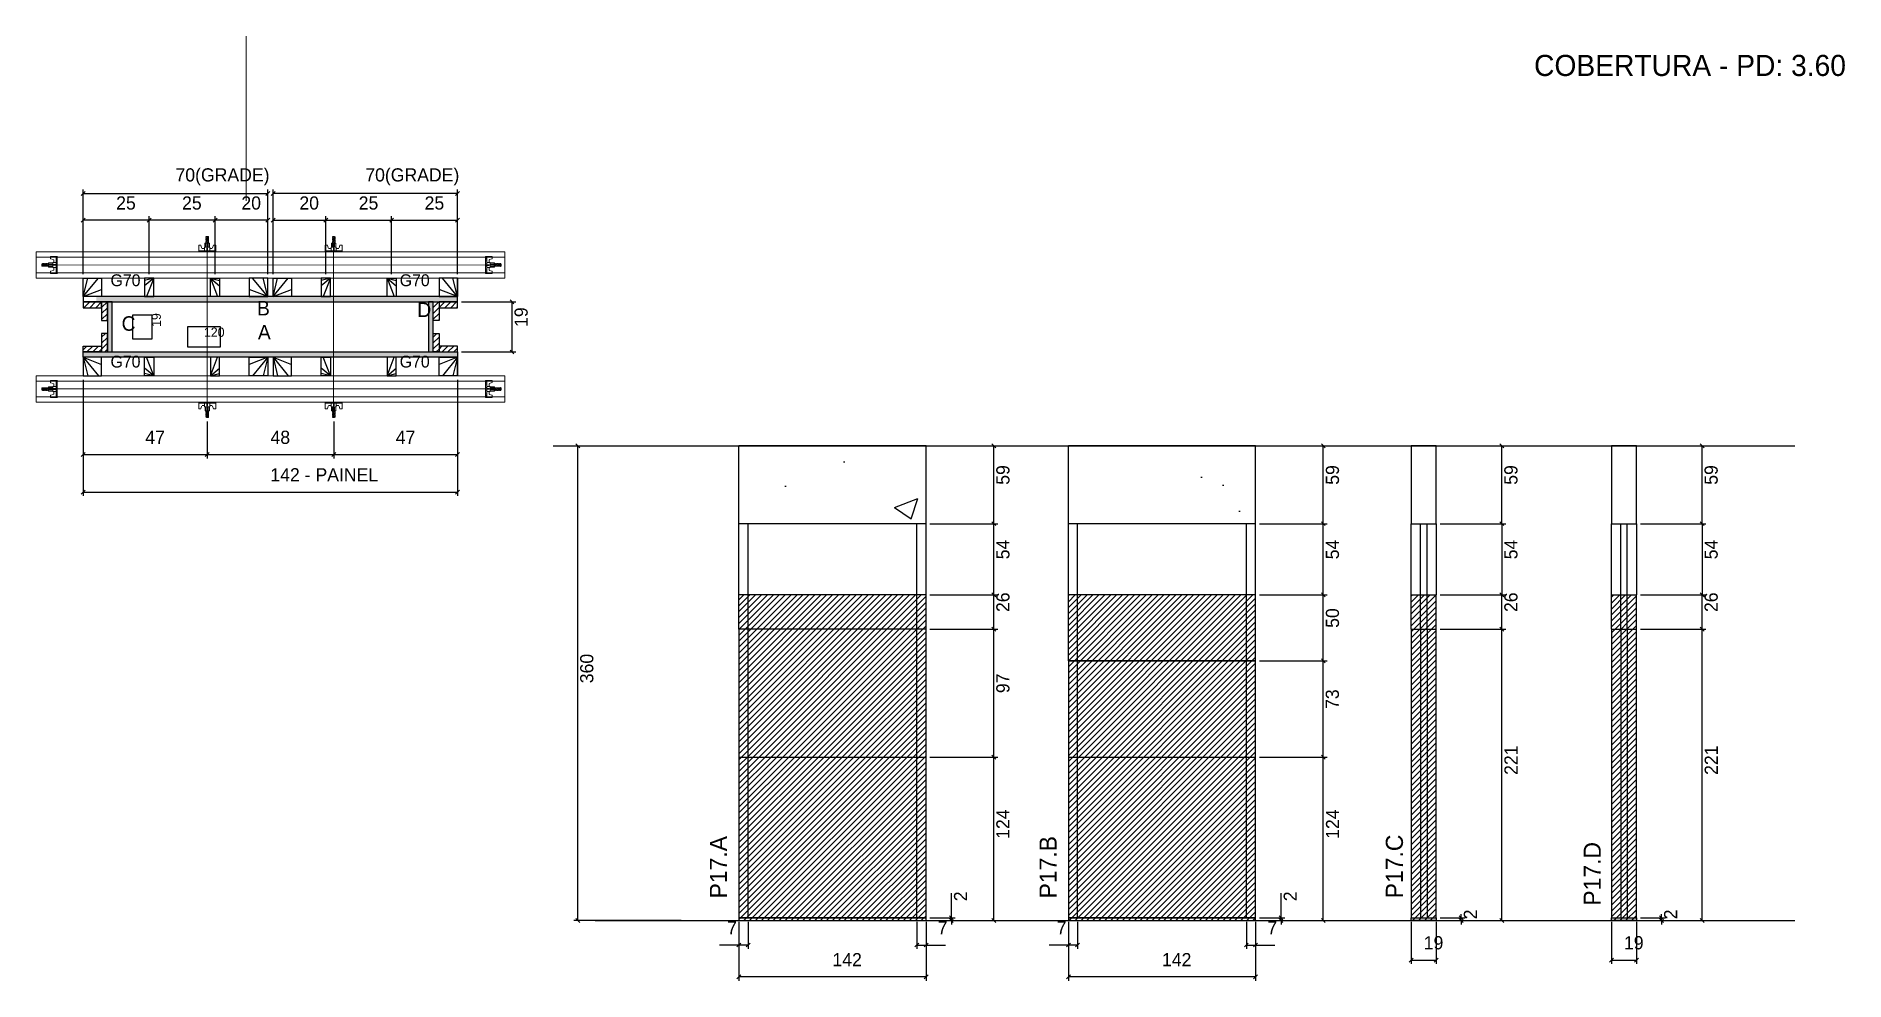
# Model space of a CAD drawing. Header units: metres. Extents: x 6042 to 7415, y 12348 to 13065.
import ezdxf

# ---------------------------------------------------------------- set-up
doc = ezdxf.new("R2010")
doc.units = ezdxf.units.M
for name, color, linetype in [('CHAPA', 7, 'Continuous'), ('COTA', 7, 'Continuous'), ('Hachura', 7, 'Continuous'), ('Madeira', 7, 'Continuous'), ('MEIO_PONT', 7, 'Continuous'), ('NIVEL 2° PAV.', 7, 'Continuous'), ('NOMENCLATURA', 7, 'Continuous'), ('Nível', 7, 'Continuous'), ('Painéis', 7, 'Continuous'), ('Perfil Metálico', 7, 'Continuous'), ('SARR_2.2x7', 7, 'Continuous'), ('SARRAFO', 7, 'Continuous'), ('Texto Seção', 7, 'Continuous'), ('TEXTO_GERAL', 7, 'Continuous')]:
    doc.layers.add(name, color=color, linetype=linetype)

msp = doc.modelspace()

# ---------------------------------------------------------------- texts
at = {"layer": 'COTA', "color": 241, "lineweight": 25}
for s, p in [('70(GRADE)', (6148.1, 12954.4)), ('70(GRADE)', (6292.1, 12954.4)), ('25', (6103.1, 12933.1)), ('25', (6153.1, 12933.1)), ('20', (6198.1, 12933.1)), ('20', (6242.1, 12933.1)), ('25', (6287.1, 12933.1)), ('25', (6337.1, 12933.1)), ('47', (6125.2, 12755.4)), ('48', (6220.2, 12755.4)), ('47', (6315.2, 12755.4)), ('142 - PAINEL', (6220.1, 12727))]:
    msp.add_text(s, height=10, dxfattribs=at).set_placement(p)
msp.add_text('19', height=10, rotation=90, dxfattribs=at).set_placement((6415.3, 12844.1))
at = {"layer": 'COTA', "color": 1, "lineweight": 25}
msp.add_text('19', height=7, rotation=90, dxfattribs=at).set_placement((6137, 12844.1))
msp.add_text('120', height=7, dxfattribs=at).set_placement((6169.7, 12836.6))
at = {"layer": 'COTA', "color": 240, "lineweight": 25}
for s, p in [('59', (6780.8, 12724.4)), ('59', (7030.8, 12724.4)), ('59', (7166.2, 12724.4)), ('59', (7318.1, 12724.4)), ('54', (6780.8, 12667.9)), ('54', (7030.8, 12667.9)), ('26', (6780.8, 12627.9)), ('26', (7166.2, 12627.9)), ('26', (7318.1, 12627.9)), ('50', (7030.8, 12615.9)), ('97', (6780.8, 12566.4)), ('73', (7030.7, 12554.4)), ('221', (7166.3, 12504.4)), ('221', (7318.2, 12504.4)), ('124', (6780.8, 12455.9)), ('124', (7030.9, 12455.9)), ('2', (6748.7, 12408.6)), ('2', (6998.8, 12408.6)), ('2', (7135.5, 12394.9)), ('2', (7287.4, 12394.9))]:
    msp.add_text(s, height=10, rotation=90, dxfattribs=at).set_placement(p)
for s, p in [('7', (6566.6, 12383.4)), ('7', (6726.3, 12383.4)), ('7', (6816.6, 12383.4)), ('7', (6976.4, 12383.4)), ('19', (7095.1, 12372.1)), ('19', (7247, 12372.1)), ('142', (6646.5, 12359.3)), ('142', (6896.5, 12359.3))]:
    msp.add_text(s, height=10, dxfattribs=at).set_placement(p)
at = {"layer": 'NIVEL 2° PAV.', "color": 240, "lineweight": 25}
msp.add_text('360', height=10, rotation=90, dxfattribs=at).set_placement((6465.1, 12573.9))
at = {"layer": 'NOMENCLATURA', "color": 2, "lineweight": 25}
msp.add_text('COBERTURA - PD: 3.60', height=16, dxfattribs=at).set_placement((7178.8, 13034.4))
at = {"layer": 'Painéis', "color": 240, "lineweight": 25}
for p in [(7166.2, 12667.9), (7318.1, 12667.9)]:
    msp.add_text('54', height=10, rotation=90, dxfattribs=at).set_placement(p)
at = {"layer": 'Texto Seção', "color": 7, "lineweight": 15}
for s, p in [('P17.A', (6566.5, 12410.7)), ('P17.B', (6816.6, 12410.7)), ('P17.C', (7079.3, 12410.8)), ('P17.D', (7229.4, 12405.2))]:
    msp.add_text(s, height=13, rotation=90, dxfattribs=at).set_placement(p)
at = {"layer": 'TEXTO_GERAL', "color": 0, "lineweight": 25}
for p in [(6098.8, 12875), (6318.2, 12875), (6098.8, 12813.3), (6318.2, 12813.3)]:
    msp.add_text('G70', height=9, dxfattribs=at).set_placement(p)
at = {"layer": 'TEXTO_GERAL', "color": 7, "lineweight": 25}
for s, p in [('B', (6209.9, 12852.8)), ('D', (6331.5, 12851.6)), ('C', (6107.2, 12841.2)), ('A', (6210.6, 12834.6))]:
    msp.add_text(s, height=11, dxfattribs=at).set_placement(p)

# ---------------------------------------------------------------- hatches: boundary and pattern name
at = {"layer": 'COTA'}
h = msp.add_hatch(dxfattribs=at)
h.set_pattern_fill('AR-CONC')
h.paths.add_polyline_path([(6575.5, 12753.9), (6575.5, 12694.9), (6717.5, 12694.9), (6717.5, 12753.9), (6575.5, 12753.9)])
h = msp.add_hatch(dxfattribs=at)
h.set_pattern_fill('AR-CONC')
h.paths.add_polyline_path([(6967.5, 12753.9), (6825.5, 12753.9), (6825.5, 12694.9), (6967.5, 12694.9), (6967.5, 12753.9), (6967.5, 12753.9)])
h = msp.add_hatch(dxfattribs=at)
h.set_pattern_fill('AR-CONC')
h.paths.add_polyline_path([(7104.6, 12694.9), (7104.6, 12753.9), (7085.6, 12753.9), (7085.6, 12694.9), (7104.6, 12694.9), (7104.6, 12694.9)])
h = msp.add_hatch(dxfattribs=at)
h.set_pattern_fill('AR-CONC')
h.paths.add_polyline_path([(7256.5, 12694.9), (7256.5, 12753.9), (7237.5, 12753.9), (7237.5, 12694.9), (7256.5, 12694.9), (7256.5, 12694.9)])
at = {"layer": 'Hachura'}
h = msp.add_hatch(dxfattribs=at)
h.set_pattern_fill('ANSI31')
h.paths.add_polyline_path([(6092.1, 12863.1), (6092.1, 12858.7), (6078.1, 12858.7), (6078.1, 12863.1), (6092.1, 12863.1)])
h = msp.add_hatch(color=7, dxfattribs=at)
h.dxf.hatch_style = 1
h.paths.add_polyline_path([(6362.1, 12863.1), (6362.1, 12867.1), (6088.1, 12867.1), (6088.1, 12863.1), (6362.1, 12863.1)])
h = msp.add_hatch(dxfattribs=at)
h.set_pattern_fill('ANSI31')
h.paths.add_polyline_path([(6096.5, 12849.1), (6092.1, 12849.1), (6092.1, 12863.1), (6096.5, 12863.1), (6096.5, 12849.1)])
h = msp.add_hatch(color=7, dxfattribs=at)
h.dxf.hatch_style = 1
h.paths.add_polyline_path([(6096.5, 12825.1), (6100.1, 12825.1), (6100.1, 12863.1), (6096.5, 12863.1), (6096.5, 12825.1)])
h = msp.add_hatch(color=7, dxfattribs=at)
h.dxf.hatch_style = 1
h.paths.add_polyline_path([(6340.1, 12825.1), (6343.7, 12825.1), (6343.7, 12863.1), (6340.1, 12863.1), (6340.1, 12825.1)])
h = msp.add_hatch(dxfattribs=at)
h.set_pattern_fill('ANSI31')
h.paths.add_polyline_path([(6343.7, 12849.1), (6348.1, 12849.1), (6348.1, 12863.1), (6343.7, 12863.1), (6343.7, 12849.1)])
h = msp.add_hatch(dxfattribs=at)
h.set_pattern_fill('ANSI31')
h.paths.add_polyline_path([(6362.1, 12863.1), (6362.1, 12858.7), (6348.1, 12858.7), (6348.1, 12863.1), (6362.1, 12863.1)])
h = msp.add_hatch(dxfattribs=at)
h.set_pattern_fill('ANSI31')
h.paths.add_polyline_path([(6092.1, 12825.1), (6092.1, 12829.5), (6078.1, 12829.5), (6078.1, 12825.1), (6092.1, 12825.1)])
h = msp.add_hatch(dxfattribs=at)
h.set_pattern_fill('ANSI31')
h.paths.add_polyline_path([(6096.5, 12825.1), (6092.1, 12825.1), (6092.1, 12839.1), (6096.5, 12839.1), (6096.5, 12825.1)])
h = msp.add_hatch(dxfattribs=at)
h.set_pattern_fill('ANSI31')
h.paths.add_polyline_path([(6343.7, 12825.1), (6348.1, 12825.1), (6348.1, 12839.1), (6343.7, 12839.1), (6343.7, 12825.1)])
h = msp.add_hatch(dxfattribs=at)
h.set_pattern_fill('ANSI31')
h.paths.add_polyline_path([(6348.1, 12825.1), (6348.1, 12829.5), (6362.1, 12829.5), (6362.1, 12825.1), (6348.1, 12825.1)])
h = msp.add_hatch(color=7, dxfattribs=at)
h.dxf.hatch_style = 1
h.paths.add_polyline_path([(6362.1, 12825.1), (6362.1, 12821.1), (6078.1, 12821.1), (6078.1, 12825.1), (6362.1, 12825.1)])
h = msp.add_hatch(dxfattribs=at)
h.set_pattern_fill('ANSI31')
h.paths.add_polyline_path([(6717.5, 12517.9), (6717.5, 12640.9), (6575.5, 12640.9), (6575.5, 12517.9), (6717.5, 12517.9)])
h = msp.add_hatch(dxfattribs=at)
h.set_pattern_fill('ANSI31')
h.paths.add_polyline_path([(6967.5, 12393.9), (6967.5, 12640.9), (6825.5, 12640.9), (6825.5, 12393.9), (6967.5, 12393.9)])
h = msp.add_hatch(dxfattribs=at)
h.set_pattern_fill('ANSI31')
h.paths.add_polyline_path([(7104.6, 12393.9), (7104.6, 12640.9), (7085.6, 12640.9), (7085.6, 12393.9), (7104.6, 12393.9)])
h = msp.add_hatch(dxfattribs=at)
h.set_pattern_fill('ANSI31')
h.paths.add_polyline_path([(7256.5, 12393.9), (7256.5, 12640.9), (7237.5, 12640.9), (7237.5, 12393.9), (7256.5, 12393.9)])
h = msp.add_hatch(dxfattribs=at)
h.set_pattern_fill('ANSI31')
h.paths.add_polyline_path([(6717.5, 12517.9), (6575.5, 12517.9), (6575.5, 12393.9), (6717.5, 12393.9), (6717.5, 12517.9)])

# ---------------------------------------------------------------- linework, layer by layer
at = {"layer": 'CHAPA', "color": 1, "lineweight": 25}
for points in [[(6362.1, 12863.1), (6362.1, 12867.1), (6078.1, 12867.1), (6078.1, 12863.1)], [(6096.5, 12825.1), (6100.1, 12825.1), (6100.1, 12863.1), (6096.5, 12863.1)], [(6340.1, 12825.1), (6343.7, 12825.1), (6343.7, 12863.1), (6340.1, 12863.1)], [(6362.1, 12825.1), (6362.1, 12821.1), (6078.1, 12821.1), (6078.1, 12825.1)]]:
    msp.add_lwpolyline(points, close=True, dxfattribs=at)
at = {"layer": 'COTA', "color": 0, "lineweight": 25}
for p, q in [((6079.6, 12946.7), (6076.6, 12943.7)), ((6216.6, 12943.7), (6219.6, 12946.7)), ((6223.6, 12946.7), (6220.6, 12943.7)), ((6360.6, 12943.7), (6363.6, 12946.7)), ((6079.6, 12926.5), (6076.6, 12923.5)), ((6129.6, 12926.5), (6126.6, 12923.5)), ((6126.6, 12923.5), (6129.6, 12926.5)), ((6179.6, 12926.5), (6176.6, 12923.5)), ((6176.6, 12923.5), (6179.6, 12926.5)), ((6216.6, 12923.5), (6219.6, 12926.5)), ((6223.6, 12926.5), (6220.6, 12923.5)), ((6260.6, 12923.5), (6263.6, 12926.5)), ((6263.6, 12926.5), (6260.6, 12923.5)), ((6310.6, 12923.5), (6313.6, 12926.5)), ((6313.6, 12926.5), (6310.6, 12923.5)), ((6360.6, 12923.5), (6363.6, 12926.5)), ((6404.9, 12861.6), (6401.9, 12864.6)), ((6401.9, 12826.6), (6404.9, 12823.6)), ((6079.6, 12748.8), (6076.6, 12745.8)), ((6170.7, 12745.8), (6173.7, 12748.8)), ((6173.7, 12748.8), (6170.7, 12745.8)), ((6269.7, 12748.8), (6266.7, 12745.8)), ((6266.7, 12745.8), (6269.7, 12748.8)), ((6360.6, 12745.8), (6363.6, 12748.8)), ((6770.4, 12752.4), (6767.4, 12755.4)), ((7020.4, 12752.4), (7017.4, 12755.4)), ((7155.8, 12752.4), (7152.8, 12755.4)), ((7307.7, 12752.4), (7304.7, 12755.4)), ((6079.6, 12720.4), (6076.6, 12717.4)), ((6360.6, 12717.4), (6363.6, 12720.4)), ((6767.4, 12696.4), (6770.4, 12693.4)), ((6770.4, 12693.4), (6767.4, 12696.4)), ((7017.4, 12696.4), (7020.4, 12693.4)), ((7020.4, 12693.4), (7017.4, 12696.4)), ((7152.8, 12696.4), (7155.8, 12693.4)), ((7304.7, 12696.4), (7307.7, 12693.4)), ((6770.4, 12639.4), (6767.4, 12642.4)), ((6767.4, 12642.4), (6770.4, 12639.4)), ((7020.4, 12639.4), (7017.4, 12642.4)), ((7017.4, 12642.4), (7020.4, 12639.4)), ((7155.8, 12639.4), (7152.8, 12642.4)), ((7307.7, 12639.4), (7304.7, 12642.4)), ((6770.4, 12613.4), (6767.4, 12616.4)), ((6767.4, 12616.4), (6770.4, 12613.4)), ((7155.8, 12613.4), (7152.8, 12616.4)), ((7152.8, 12616.4), (7155.8, 12613.4)), ((7307.7, 12613.4), (7304.7, 12616.4)), ((7304.7, 12616.4), (7307.7, 12613.4)), ((7020.4, 12589.4), (7017.4, 12592.4)), ((7017.4, 12592.4), (7020.4, 12589.4)), ((6767.4, 12519.4), (6770.4, 12516.4)), ((6770.4, 12516.4), (6767.4, 12519.4)), ((7017.4, 12519.4), (7020.4, 12516.4)), ((7020.4, 12516.4), (7017.4, 12519.4)), ((6735.2, 12397.4), (6738.2, 12394.4)), ((6738.2, 12392.4), (6735.2, 12395.4)), ((6767.4, 12395.4), (6770.4, 12392.4)), ((6985.3, 12397.4), (6988.3, 12394.4)), ((6988.3, 12392.4), (6985.3, 12395.4)), ((7017.4, 12395.4), (7020.4, 12392.4)), ((7122, 12397.4), (7125, 12394.4)), ((7125, 12392.4), (7122, 12395.4)), ((7152.8, 12395.4), (7155.8, 12392.4)), ((7273.9, 12397.4), (7276.9, 12394.4)), ((7276.9, 12392.4), (7273.9, 12395.4)), ((7304.7, 12395.4), (7307.7, 12392.4)), ((6577, 12376.9), (6574, 12373.9)), ((6581, 12373.9), (6584, 12376.9)), ((6712, 12376.9), (6709, 12373.9)), ((6716, 12373.9), (6719, 12376.9)), ((6827, 12376.9), (6824, 12373.9)), ((6831, 12373.9), (6834, 12376.9)), ((6962, 12376.9), (6959, 12373.9)), ((6966, 12373.9), (6969, 12376.9)), ((7087.1, 12365.5), (7084.1, 12362.5)), ((7103.1, 12362.5), (7106.1, 12365.5)), ((7239, 12365.5), (7236, 12362.5)), ((7255, 12362.5), (7258, 12365.5)), ((6577, 12352.8), (6574, 12349.8)), ((6716, 12349.8), (6719, 12352.8)), ((6827, 12352.8), (6824, 12349.8)), ((6966, 12349.8), (6969, 12352.8))]:
    msp.add_line(p, q, dxfattribs=at)
at = {"layer": 'COTA', "color": 241, "lineweight": 25}
for p, q in [((6078.1, 12884.1), (6078.1, 12948.2)), ((6078.1, 12945.2), (6218.1, 12945.2)), ((6218.1, 12884), (6218.1, 12948.2)), ((6222.1, 12884), (6222.1, 12948.2)), ((6362.1, 12945.2), (6222.1, 12945.2)), ((6362.1, 12884.1), (6362.1, 12948.2)), ((6078.1, 12884.1), (6078.1, 12928)), ((6128.1, 12884.1), (6128.1, 12928)), ((6128.1, 12884.1), (6128.1, 12928)), ((6178.1, 12884.1), (6178.1, 12928)), ((6178.1, 12884.1), (6178.1, 12928)), ((6218.1, 12884.1), (6218.1, 12928)), ((6222.1, 12884.1), (6222.1, 12928)), ((6262.1, 12884.1), (6262.1, 12928)), ((6262.1, 12884.1), (6262.1, 12928)), ((6312.1, 12884.1), (6312.1, 12928)), ((6312.1, 12884.1), (6312.1, 12928)), ((6362.1, 12884.1), (6362.1, 12928)), ((6128.1, 12925), (6078.1, 12925)), ((6178.1, 12925), (6128.1, 12925)), ((6218.1, 12925), (6178.1, 12925)), ((6222.1, 12925), (6262.1, 12925)), ((6262.1, 12925), (6312.1, 12925)), ((6312.1, 12925), (6362.1, 12925)), ((6365.1, 12863.1), (6406.4, 12863.1)), ((6403.4, 12825.1), (6403.4, 12863.1)), ((6365.1, 12825.1), (6406.4, 12825.1)), ((6078.1, 12804.1), (6078.1, 12715.9)), ((6078.1, 12804.1), (6078.1, 12744.3)), ((6362.1, 12804.1), (6362.1, 12715.9)), ((6362.1, 12804.1), (6362.1, 12744.3)), ((6172.2, 12772.3), (6172.2, 12744.3)), ((6172.2, 12772.3), (6172.2, 12744.3)), ((6268.2, 12772.3), (6268.2, 12744.3)), ((6268.2, 12772.3), (6268.2, 12744.3)), ((6078.1, 12747.3), (6172.2, 12747.3)), ((6172.2, 12747.3), (6268.2, 12747.3)), ((6268.2, 12747.3), (6362.1, 12747.3)), ((6717.5, 12753.9), (6575.5, 12753.9)), ((6575.5, 12694.9), (6575.5, 12753.9)), ((6717.5, 12694.9), (6717.5, 12753.9)), ((6967.5, 12753.9), (6825.5, 12753.9)), ((6825.5, 12694.9), (6825.5, 12753.9)), ((6967.5, 12694.9), (6967.5, 12753.9)), ((6078.1, 12718.9), (6362.1, 12718.9))]:
    msp.add_line(p, q, dxfattribs=at)
at = {"layer": 'COTA', "color": 180, "lineweight": 25}
for p, q in [((6130.5, 12853.1), (6115.5, 12853.1)), ((6115.5, 12853.1), (6115.5, 12835.1)), ((6130.5, 12835.1), (6130.5, 12853.1)), ((6182.2, 12844.1), (6157.2, 12844.1)), ((6157.2, 12844.1), (6157.2, 12829.1)), ((6182.2, 12829.1), (6182.2, 12844.1)), ((6115.5, 12835.1), (6130.5, 12835.1)), ((6157.2, 12829.1), (6182.2, 12829.1))]:
    msp.add_line(p, q, dxfattribs=at)
at = {"layer": 'COTA', "color": 4, "lineweight": 25}
for p, q in [((6720.5, 12753.9), (6771.9, 12753.9)), ((6768.9, 12694.9), (6768.9, 12753.9)), ((6970.5, 12753.9), (7021.9, 12753.9)), ((7018.9, 12694.9), (7018.9, 12753.9)), ((7107.6, 12753.9), (7157.3, 12753.9)), ((7154.3, 12694.9), (7154.3, 12753.9)), ((7259.5, 12753.9), (7309.2, 12753.9)), ((7306.2, 12694.9), (7306.2, 12753.9)), ((6720.5, 12694.9), (6771.9, 12694.9)), ((6720.5, 12694.9), (6771.9, 12694.9)), ((6768.9, 12640.9), (6768.9, 12694.9)), ((6970.5, 12694.9), (7021.9, 12694.9)), ((6970.5, 12694.9), (7021.9, 12694.9)), ((7018.9, 12640.9), (7018.9, 12694.9)), ((7107.6, 12694.9), (7157.3, 12694.9)), ((7259.5, 12694.9), (7309.2, 12694.9)), ((6720.5, 12640.9), (6771.9, 12640.9)), ((6720.5, 12640.9), (6771.9, 12640.9)), ((6768.9, 12614.9), (6768.9, 12640.9)), ((6970.5, 12640.9), (7021.9, 12640.9)), ((6970.5, 12640.9), (7021.9, 12640.9)), ((7018.9, 12590.9), (7018.9, 12640.9)), ((7107.6, 12640.9), (7157.3, 12640.9)), ((7154.3, 12614.9), (7154.3, 12640.9)), ((7259.5, 12640.9), (7309.2, 12640.9)), ((7306.2, 12614.9), (7306.2, 12640.9)), ((6720.5, 12614.9), (6771.9, 12614.9)), ((6720.5, 12614.9), (6771.9, 12614.9)), ((6768.9, 12517.9), (6768.9, 12614.9)), ((7107.6, 12614.9), (7157.3, 12614.9)), ((7107.6, 12614.9), (7157.3, 12614.9)), ((7154.3, 12393.9), (7154.3, 12614.9)), ((7259.5, 12614.9), (7309.2, 12614.9)), ((7259.5, 12614.9), (7309.2, 12614.9)), ((7306.2, 12393.9), (7306.2, 12614.9)), ((6970.5, 12590.9), (7021.9, 12590.9)), ((6970.5, 12590.9), (7021.9, 12590.9)), ((7018.9, 12517.9), (7018.9, 12590.9)), ((6720.5, 12517.9), (6771.9, 12517.9)), ((6720.5, 12517.9), (6771.9, 12517.9)), ((6768.9, 12393.9), (6768.9, 12517.9)), ((6970.5, 12517.9), (7021.9, 12517.9)), ((6970.5, 12517.9), (7021.9, 12517.9)), ((7018.9, 12393.9), (7018.9, 12517.9)), ((6736.7, 12395.9), (6736.7, 12414.7)), ((6986.8, 12395.9), (6986.8, 12414.7)), ((6575.5, 12392.9), (6575.5, 12348.3)), ((6575.5, 12390.9), (6575.5, 12372.4)), ((6582.5, 12392.9), (6582.5, 12372.4)), ((6710.5, 12392.9), (6710.5, 12372.4)), ((6717.5, 12392.9), (6717.5, 12348.3)), ((6717.5, 12390.9), (6717.5, 12372.4)), ((6720.5, 12395.9), (6739.7, 12395.9)), ((6720.5, 12393.9), (6739.7, 12393.9)), ((6720.5, 12393.9), (6771.9, 12393.9)), ((6736.7, 12393.9), (6736.7, 12395.9)), ((6736.7, 12393.9), (6736.7, 12390.9)), ((6825.5, 12392.9), (6825.5, 12348.3)), ((6825.5, 12390.9), (6825.5, 12372.4)), ((6832.5, 12392.9), (6832.5, 12372.4)), ((6960.5, 12392.9), (6960.5, 12372.4)), ((6967.5, 12392.9), (6967.5, 12348.3)), ((6967.5, 12390.9), (6967.5, 12372.4)), ((6970.5, 12395.9), (6989.8, 12395.9)), ((6970.5, 12393.9), (6989.8, 12393.9)), ((6970.5, 12393.9), (7021.9, 12393.9)), ((6986.8, 12393.9), (6986.8, 12395.9)), ((6986.8, 12393.9), (6986.8, 12390.9)), ((7085.6, 12392.9), (7085.6, 12361)), ((7104.6, 12392.9), (7104.6, 12361)), ((7107.6, 12395.9), (7126.5, 12395.9)), ((7107.6, 12393.9), (7126.5, 12393.9)), ((7107.6, 12393.9), (7157.3, 12393.9)), ((7123.5, 12395.9), (7123.5, 12398.9)), ((7123.5, 12393.9), (7123.5, 12395.9)), ((7123.5, 12393.9), (7123.5, 12390.9)), ((7237.5, 12392.9), (7237.5, 12361)), ((7256.5, 12392.9), (7256.5, 12361)), ((7259.5, 12395.9), (7278.4, 12395.9)), ((7259.5, 12393.9), (7278.4, 12393.9)), ((7259.5, 12393.9), (7309.2, 12393.9)), ((7275.4, 12395.9), (7275.4, 12398.9)), ((7275.4, 12393.9), (7275.4, 12395.9)), ((7275.4, 12393.9), (7275.4, 12390.9)), ((6575.5, 12375.4), (6560.7, 12375.4)), ((6582.5, 12375.4), (6575.5, 12375.4)), ((6710.5, 12375.4), (6717.5, 12375.4)), ((6717.5, 12375.4), (6732.2, 12375.4)), ((6825.5, 12375.4), (6810.8, 12375.4)), ((6832.5, 12375.4), (6825.5, 12375.4)), ((6960.5, 12375.4), (6967.5, 12375.4)), ((6967.5, 12375.4), (6982.2, 12375.4)), ((7085.6, 12364), (7104.6, 12364)), ((7237.5, 12364), (7256.5, 12364)), ((6717.5, 12351.3), (6575.5, 12351.3)), ((6967.5, 12351.3), (6825.5, 12351.3))]:
    msp.add_line(p, q, dxfattribs=at)
at = {"layer": 'COTA', "color": 241, "lineweight": 25}
for points in [[(7104.6, 12694.9), (7104.6, 12753.9), (7085.6, 12753.9), (7085.6, 12694.9)], [(7256.5, 12694.9), (7256.5, 12753.9), (7237.5, 12753.9), (7237.5, 12694.9)]]:
    msp.add_lwpolyline(points, dxfattribs=at)
at = {"layer": 'Hachura', "color": 0, "lineweight": 9}
for p, q in [((6171.7, 12912.5), (6171.1, 12912.2)), ((6171.1, 12911.9), (6172.3, 12912.5)), ((6173.2, 12912.1), (6171.1, 12911)), ((6171.1, 12910.8), (6173.3, 12911.9)), ((6171.2, 12912.5), (6171.5, 12912.8)), ((6171.5, 12912.5), (6171.2, 12912.4)), ((6171.2, 12911.9), (6172.5, 12912.5)), ((6171.2, 12912.5), (6173.2, 12912.5)), ((6173.2, 12912.2), (6171.2, 12911.2)), ((6173.2, 12912.2), (6171.2, 12911.2)), ((6171.2, 12911.9), (6171.2, 12911.2)), ((6171.2, 12910.7), (6173.2, 12911.7)), ((6172.8, 12912.8), (6171.5, 12912.8)), ((6173.2, 12912.5), (6172.8, 12912.8)), ((6173.2, 12912.2), (6173.2, 12912.5)), ((6173.2, 12911), (6173.2, 12911.7)), ((6267.7, 12912.5), (6267.1, 12912.2)), ((6267.1, 12911.9), (6268.3, 12912.5)), ((6269.2, 12912.1), (6267.1, 12911)), ((6267.1, 12910.8), (6269.3, 12911.9)), ((6267.2, 12912.5), (6267.5, 12912.8)), ((6267.5, 12912.5), (6267.2, 12912.4)), ((6267.2, 12911.9), (6268.5, 12912.5)), ((6267.2, 12912.5), (6269.2, 12912.5)), ((6269.2, 12912.2), (6267.2, 12911.2)), ((6269.2, 12912.2), (6267.2, 12911.2)), ((6267.2, 12911.9), (6267.2, 12911.2)), ((6267.2, 12910.7), (6269.2, 12911.7)), ((6268.8, 12912.8), (6267.5, 12912.8)), ((6269.2, 12912.5), (6268.8, 12912.8)), ((6269.2, 12912.2), (6269.2, 12912.5)), ((6269.2, 12911), (6269.2, 12911.7)), ((6165.7, 12901.9), (6165.7, 12906.2)), ((6165.7, 12906.2), (6167.4, 12906.2)), ((6178.6, 12901.9), (6165.7, 12901.9)), ((6165.7, 12901.9), (6165.7, 12901)), ((6165.7, 12901), (6178.6, 12901)), ((6165.8, 12902), (6165.8, 12901)), ((6166, 12902), (6166, 12901)), ((6166.4, 12902), (6166.4, 12901)), ((6166.6, 12901), (6174.4, 12901)), ((6166.8, 12902), (6166.8, 12901)), ((6167.4, 12906.2), (6167.9, 12904)), ((6167.7, 12902), (6167.7, 12901)), ((6168.2, 12903.7), (6170.2, 12903.7)), ((6169.1, 12902), (6169.1, 12901)), ((6174.1, 12904.5), (6170.2, 12904.5)), ((6170.2, 12904.5), (6170.2, 12901.9)), ((6170.2, 12904.5), (6170.4, 12904.5)), ((6170.2, 12904.5), (6170.4, 12904.5)), ((6170.4, 12907.7), (6173.8, 12907.7)), ((6170.4, 12907.7), (6173.8, 12907.7)), ((6170.4, 12904.5), (6170.4, 12907.7)), ((6173.2, 12910.9), (6171.1, 12909.8)), ((6171.1, 12909.6), (6173.3, 12910.7)), ((6173.2, 12909.8), (6171.1, 12908.7)), ((6171.1, 12908.5), (6173.3, 12909.5)), ((6173.2, 12911), (6171.2, 12910.1)), ((6171.2, 12910.1), (6171.2, 12910.7)), ((6171.2, 12909.5), (6173.2, 12910.5)), ((6173.2, 12909.9), (6171.2, 12908.9)), ((6171.2, 12909.3), (6171.2, 12909.5)), ((6171.2, 12909.3), (6171.2, 12908.9)), ((6171.2, 12908.4), (6173.2, 12909.3)), ((6173.2, 12908.7), (6171.2, 12907.7)), ((6171.2, 12908.4), (6171.2, 12907.7)), ((6171.2, 12907.7), (6171.2, 12904.5)), ((6171.2, 12901.8), (6171.2, 12901.4)), ((6171.9, 12903.9), (6171.9, 12901.9)), ((6172, 12907.7), (6173.3, 12908.4)), ((6172.1, 12901.9), (6174.1, 12901.9)), ((6172.1, 12901.9), (6172.1, 12901)), ((6172.3, 12907.7), (6173.2, 12908.2)), ((6172.4, 12901.9), (6172.4, 12903.9)), ((6172.8, 12907.7), (6172.8, 12904.5)), ((6173.4, 12901.9), (6172.8, 12901.9)), ((6173.1, 12901.6), (6173.1, 12901.8)), ((6173.1, 12901.2), (6173.1, 12901.6)), ((6173.2, 12909.9), (6173.2, 12910.5)), ((6173.2, 12910.3), (6173.2, 12910.5)), ((6173.2, 12908.7), (6173.2, 12909.3)), ((6173.2, 12907.7), (6173.2, 12908.2)), ((6178.6, 12901.9), (6173.4, 12901.9)), ((6173.8, 12907.7), (6173.8, 12904.5)), ((6174.1, 12901.9), (6174.1, 12904.5)), ((6176, 12903.7), (6174.1, 12903.7)), ((6175.2, 12902), (6175.2, 12901)), ((6176.9, 12906.2), (6176.3, 12904)), ((6176.6, 12902), (6176.6, 12901)), ((6178.6, 12906.2), (6176.9, 12906.2)), ((6177.4, 12902), (6177.4, 12901)), ((6177.9, 12902), (6177.9, 12901)), ((6178.2, 12902), (6178.2, 12901)), ((6178.4, 12902), (6178.4, 12901)), ((6178.6, 12901), (6178.6, 12906.2)), ((6261.7, 12901.9), (6261.7, 12906.2)), ((6261.7, 12906.2), (6263.4, 12906.2)), ((6274.6, 12901.9), (6261.7, 12901.9)), ((6261.7, 12901.9), (6261.7, 12901)), ((6261.7, 12901), (6274.6, 12901)), ((6261.8, 12902), (6261.8, 12901)), ((6262, 12902), (6262, 12901)), ((6262.4, 12902), (6262.4, 12901)), ((6262.6, 12901), (6270.4, 12901)), ((6262.8, 12902), (6262.8, 12901)), ((6263.4, 12906.2), (6263.9, 12904)), ((6263.7, 12902), (6263.7, 12901)), ((6264.2, 12903.7), (6266.2, 12903.7)), ((6265.1, 12902), (6265.1, 12901)), ((6270.1, 12904.5), (6266.2, 12904.5)), ((6266.2, 12904.5), (6266.2, 12901.9)), ((6266.2, 12904.5), (6266.4, 12904.5)), ((6266.2, 12904.5), (6266.4, 12904.5)), ((6266.4, 12907.7), (6269.8, 12907.7)), ((6266.4, 12907.7), (6269.8, 12907.7)), ((6266.4, 12904.5), (6266.4, 12907.7)), ((6269.2, 12910.9), (6267.1, 12909.8)), ((6267.1, 12909.6), (6269.3, 12910.7)), ((6269.2, 12909.8), (6267.1, 12908.7)), ((6267.1, 12908.5), (6269.3, 12909.5)), ((6269.2, 12911), (6267.2, 12910.1)), ((6267.2, 12910.1), (6267.2, 12910.7)), ((6267.2, 12909.5), (6269.2, 12910.5)), ((6269.2, 12909.9), (6267.2, 12908.9)), ((6267.2, 12909.3), (6267.2, 12909.5)), ((6267.2, 12909.3), (6267.2, 12908.9)), ((6267.2, 12908.4), (6269.2, 12909.3)), ((6269.2, 12908.7), (6267.2, 12907.7)), ((6267.2, 12908.4), (6267.2, 12907.7)), ((6267.2, 12907.7), (6267.2, 12904.5)), ((6267.2, 12901.8), (6267.2, 12901.4)), ((6267.9, 12903.9), (6267.9, 12901.9)), ((6268, 12907.7), (6269.3, 12908.4)), ((6268.1, 12901.9), (6270.1, 12901.9)), ((6268.1, 12901.9), (6268.1, 12901)), ((6268.3, 12907.7), (6269.2, 12908.2)), ((6268.4, 12901.9), (6268.4, 12903.9)), ((6268.8, 12907.7), (6268.8, 12904.5)), ((6269.4, 12901.9), (6268.8, 12901.9)), ((6269.1, 12901.6), (6269.1, 12901.8)), ((6269.1, 12901.2), (6269.1, 12901.6)), ((6269.2, 12909.9), (6269.2, 12910.5)), ((6269.2, 12910.3), (6269.2, 12910.5)), ((6269.2, 12908.7), (6269.2, 12909.3)), ((6269.2, 12907.7), (6269.2, 12908.2)), ((6274.6, 12901.9), (6269.4, 12901.9)), ((6269.8, 12907.7), (6269.8, 12904.5)), ((6270.1, 12901.9), (6270.1, 12904.5)), ((6272, 12903.7), (6270.1, 12903.7)), ((6271.2, 12902), (6271.2, 12901)), ((6272.9, 12906.2), (6272.3, 12904)), ((6272.6, 12902), (6272.6, 12901)), ((6274.6, 12906.2), (6272.9, 12906.2)), ((6273.4, 12902), (6273.4, 12901)), ((6273.9, 12902), (6273.9, 12901)), ((6274.2, 12902), (6274.2, 12901)), ((6274.4, 12902), (6274.4, 12901)), ((6274.6, 12901), (6274.6, 12906.2)), ((6047, 12892.1), (6046.6, 12891.8)), ((6046.6, 12891.8), (6046.6, 12890.5)), ((6047, 12890.2), (6046.6, 12890.5)), ((6047.3, 12892.1), (6047, 12892.1)), ((6047, 12890.2), (6047, 12892.1)), ((6047.6, 12890.2), (6047, 12891.4)), ((6047.5, 12890.1), (6047, 12891.2)), ((6047, 12890.7), (6047.3, 12890)), ((6047, 12890.4), (6047.1, 12890.2)), ((6047.3, 12892.1), (6048.3, 12890.2)), ((6047.3, 12892.1), (6048.3, 12890.2)), ((6047.4, 12892.2), (6048.5, 12890)), ((6048.7, 12890.1), (6047.6, 12892.2)), ((6047.6, 12890.2), (6048.3, 12890.2)), ((6048.5, 12892.1), (6047.8, 12892.1)), ((6048.8, 12890.2), (6047.8, 12892.1)), ((6048.5, 12892.2), (6049.6, 12890)), ((6048.5, 12892.1), (6049.4, 12890.2)), ((6049.9, 12890.1), (6048.8, 12892.2)), ((6049.4, 12890.2), (6048.8, 12890.2)), ((6049.6, 12892.1), (6049, 12892.1)), ((6049.9, 12890.2), (6049, 12892.1)), ((6049.2, 12892.1), (6049, 12892.1)), ((6049.6, 12892.1), (6050.6, 12890.2)), ((6049.7, 12892.2), (6050.8, 12890)), ((6051, 12890.1), (6049.9, 12892.2)), ((6050.1, 12890.2), (6049.9, 12890.2)), ((6050.8, 12892.1), (6050.1, 12892.1)), ((6051.1, 12890.2), (6050.1, 12892.1)), ((6050.1, 12890.2), (6050.6, 12890.2)), ((6050.8, 12892.1), (6051.7, 12890.2)), ((6051.7, 12890.9), (6051.1, 12892.2)), ((6051.1, 12890.2), (6051.7, 12890.2)), ((6051.7, 12891.2), (6051.3, 12892.1)), ((6051.7, 12892.1), (6051.3, 12892.1)), ((6051.7, 12889.4), (6051.7, 12892.7)), ((6051.7, 12892.7), (6055, 12892.7)), ((6051.7, 12891.7), (6055, 12891.7)), ((6051.7, 12890.2), (6055, 12890.2)), ((6055, 12889.4), (6051.7, 12889.4)), ((6051.8, 12889.4), (6051.8, 12892.7)), ((6058.4, 12897.5), (6053.3, 12897.5)), ((6053.3, 12897.5), (6053.3, 12895.8)), ((6053.3, 12895.8), (6055.5, 12895.3)), ((6053.3, 12886.3), (6055.5, 12886.9)), ((6053.3, 12884.6), (6053.3, 12886.3)), ((6057.5, 12884.6), (6053.3, 12884.6)), ((6055, 12893), (6055, 12889.1)), ((6057.5, 12893), (6055, 12893)), ((6055, 12889.1), (6055, 12889.4)), ((6055, 12889.1), (6055, 12889.4)), ((6055, 12889.1), (6057.5, 12889.1)), ((6057.5, 12891.4), (6055.5, 12891.4)), ((6055.5, 12890.9), (6057.5, 12890.9)), ((6055.7, 12894.9), (6055.7, 12893)), ((6055.7, 12887.2), (6055.7, 12889.1)), ((6057.5, 12897.5), (6057.5, 12884.6)), ((6057.5, 12897.5), (6057.5, 12892.4)), ((6057.5, 12897.4), (6058.5, 12897.4)), ((6057.5, 12897.2), (6058.5, 12897.2)), ((6057.5, 12896.8), (6058.5, 12896.8)), ((6057.5, 12896.4), (6058.5, 12896.4)), ((6057.5, 12895.5), (6058.5, 12895.5)), ((6057.5, 12894.1), (6058.5, 12894.1)), ((6057.5, 12891.1), (6057.5, 12893)), ((6057.5, 12892.4), (6057.5, 12891.7)), ((6057.5, 12891.1), (6058.4, 12891.1)), ((6057.5, 12888), (6058.4, 12888)), ((6057.5, 12886.6), (6058.5, 12886.6)), ((6057.5, 12885.8), (6058.5, 12885.8)), ((6057.5, 12885.3), (6058.5, 12885.3)), ((6057.5, 12885), (6058.5, 12885)), ((6057.5, 12884.7), (6058.5, 12884.7)), ((6057.5, 12884.6), (6058.4, 12884.6)), ((6057.9, 12892), (6057.7, 12892)), ((6057.7, 12890.1), (6058.1, 12890.1)), ((6058.3, 12892), (6057.9, 12892)), ((6058.4, 12884.6), (6058.4, 12897.5)), ((6058.4, 12885.6), (6058.4, 12893.4)), ((6383.3, 12884.6), (6383.3, 12897.5)), ((6383.3, 12897.5), (6388.4, 12897.5)), ((6384.2, 12897.3), (6383.3, 12897.3)), ((6384.2, 12897.1), (6383.3, 12897.1)), ((6384.2, 12896.8), (6383.3, 12896.8)), ((6384.2, 12896.3), (6383.3, 12896.3)), ((6384.2, 12895.5), (6383.3, 12895.5)), ((6384.2, 12894.1), (6383.3, 12894.1)), ((6383.3, 12885.5), (6383.3, 12893.4)), ((6384.2, 12891), (6383.3, 12891)), ((6384.2, 12888), (6383.3, 12888)), ((6384.2, 12886.6), (6383.3, 12886.6)), ((6384.2, 12885.7), (6383.3, 12885.7)), ((6384.2, 12885.3), (6383.3, 12885.3)), ((6384.2, 12884.9), (6383.3, 12884.9)), ((6384.2, 12884.7), (6383.3, 12884.7)), ((6384.2, 12884.6), (6383.3, 12884.6)), ((6383.4, 12892), (6383.9, 12892)), ((6384.1, 12890.1), (6383.6, 12890.1)), ((6383.9, 12892), (6384.1, 12892)), ((6384.2, 12897.5), (6384.2, 12884.6)), ((6384.2, 12897.5), (6384.2, 12892.3)), ((6384.2, 12891), (6384.2, 12893)), ((6384.2, 12893), (6386.8, 12893)), ((6384.2, 12892.3), (6384.2, 12891.7)), ((6384.2, 12891.3), (6386.2, 12891.3)), ((6386.2, 12890.8), (6384.2, 12890.8)), ((6386.8, 12889.1), (6384.2, 12889.1)), ((6384.2, 12884.6), (6388.4, 12884.6)), ((6386, 12894.9), (6386, 12893)), ((6386, 12887.2), (6386, 12889.1)), ((6388.4, 12895.8), (6386.2, 12895.2)), ((6388.4, 12886.3), (6386.2, 12886.8)), ((6386.8, 12893), (6386.8, 12889.1)), ((6390, 12892.7), (6386.8, 12892.7)), ((6390, 12891.7), (6386.8, 12891.7)), ((6390, 12890.1), (6386.8, 12890.1)), ((6386.8, 12889.4), (6390, 12889.4)), ((6386.8, 12889.1), (6386.8, 12889.4)), ((6386.8, 12889.1), (6386.8, 12889.4)), ((6388.4, 12897.5), (6388.4, 12895.8)), ((6388.4, 12884.6), (6388.4, 12886.3)), ((6389.9, 12889.4), (6389.9, 12892.7)), ((6390, 12889.4), (6390, 12892.7)), ((6390, 12890.9), (6390.6, 12892.2)), ((6391, 12892.1), (6390, 12890.1)), ((6390, 12891.2), (6390.4, 12892.1)), ((6390, 12892.1), (6390.4, 12892.1)), ((6390.6, 12890.1), (6390, 12890.1)), ((6390.6, 12890.1), (6391.6, 12892.1)), ((6390.7, 12890), (6391.8, 12892.2)), ((6392, 12892.1), (6390.9, 12890)), ((6391, 12892.1), (6391.6, 12892.1)), ((6392.1, 12892.1), (6391.2, 12890.1)), ((6391.6, 12890.1), (6391.2, 12890.1)), ((6391.6, 12890.1), (6391.8, 12890.1)), ((6391.8, 12890.1), (6392.8, 12892.1)), ((6391.9, 12890), (6392.9, 12892.2)), ((6392.1, 12892.1), (6392.8, 12892.1)), ((6393.2, 12892.1), (6392.1, 12890)), ((6393.3, 12892.1), (6392.3, 12890.1)), ((6392.3, 12890.1), (6393, 12890.1)), ((6392.6, 12892.1), (6392.8, 12892.1)), ((6393, 12890), (6394.1, 12892.2)), ((6393, 12890.1), (6393.9, 12892.1)), ((6393.3, 12892.1), (6393.9, 12892.1)), ((6394.4, 12892.1), (6393.3, 12890)), ((6394.4, 12892.1), (6393.5, 12890.1)), ((6394.4, 12892.1), (6393.5, 12890.1)), ((6394.1, 12890.1), (6393.5, 12890.1)), ((6394.1, 12890.1), (6394.8, 12891.4)), ((6394.2, 12890), (6394.8, 12891.2)), ((6394.4, 12892.1), (6394.8, 12892.1)), ((6394.8, 12890.7), (6394.4, 12890)), ((6394.8, 12890.4), (6394.6, 12890.1)), ((6394.8, 12892.1), (6395.1, 12891.7)), ((6394.8, 12890.1), (6394.8, 12892.1)), ((6394.8, 12890.1), (6395.1, 12890.5)), ((6395.1, 12891.7), (6395.1, 12890.5)), ((6057.5, 12803.5), (6053.3, 12803.5)), ((6053.3, 12803.5), (6053.3, 12801.8)), ((6057.5, 12790.6), (6057.5, 12803.5)), ((6057.5, 12803.5), (6058.4, 12803.5)), ((6057.5, 12803.4), (6058.5, 12803.4)), ((6057.5, 12803.2), (6058.5, 12803.2)), ((6057.5, 12802.8), (6058.5, 12802.8)), ((6057.5, 12802.4), (6058.5, 12802.4)), ((6058.4, 12803.5), (6058.4, 12790.6)), ((6058.4, 12802.6), (6058.4, 12794.7)), ((6383.3, 12803.5), (6383.3, 12790.6)), ((6384.2, 12803.5), (6383.3, 12803.5)), ((6384.2, 12803.4), (6383.3, 12803.4)), ((6384.2, 12803.2), (6383.3, 12803.2)), ((6384.2, 12802.8), (6383.3, 12802.8)), ((6383.3, 12802.6), (6383.3, 12794.8)), ((6384.2, 12802.4), (6383.3, 12802.4)), ((6384.2, 12790.6), (6384.2, 12803.5)), ((6384.2, 12803.5), (6388.4, 12803.5)), ((6388.4, 12803.5), (6388.4, 12801.9)), ((6047, 12798), (6046.6, 12797.6)), ((6046.6, 12796.3), (6046.6, 12797.6)), ((6047, 12796), (6046.6, 12796.3)), ((6047, 12797.4), (6047.3, 12798.1)), ((6047.5, 12798.1), (6047, 12796.9)), ((6047, 12797.7), (6047.1, 12798)), ((6047.6, 12798), (6047, 12796.7)), ((6047, 12798), (6047, 12796)), ((6047.3, 12796), (6047, 12796)), ((6047.3, 12796), (6048.3, 12798)), ((6047.3, 12796), (6048.3, 12798)), ((6047.4, 12796), (6048.5, 12798.1)), ((6048.7, 12798.1), (6047.6, 12795.9)), ((6047.6, 12798), (6048.3, 12798)), ((6048.8, 12798), (6047.8, 12796)), ((6048.5, 12796), (6047.8, 12796)), ((6048.5, 12796), (6049.6, 12798.1)), ((6048.5, 12796), (6049.4, 12798)), ((6049.9, 12798.1), (6048.8, 12795.9)), ((6049.4, 12798), (6048.8, 12798)), ((6049.9, 12798), (6049, 12796)), ((6049.6, 12796), (6049, 12796)), ((6049.2, 12796), (6049, 12796)), ((6049.6, 12796), (6050.6, 12798)), ((6049.7, 12796), (6050.8, 12798.1)), ((6051, 12798.1), (6049.9, 12795.9)), ((6050.1, 12798), (6049.9, 12798)), ((6050.1, 12798), (6050.6, 12798)), ((6051.1, 12798), (6050.1, 12796)), ((6050.8, 12796), (6050.1, 12796)), ((6050.8, 12796), (6051.7, 12798)), ((6051.1, 12798), (6051.7, 12798)), ((6051.7, 12797.2), (6051.1, 12795.9)), ((6051.7, 12796.9), (6051.3, 12796)), ((6051.7, 12796), (6051.3, 12796)), ((6051.7, 12798.7), (6051.7, 12795.4)), ((6055, 12798.7), (6051.7, 12798.7)), ((6051.7, 12798), (6055, 12798)), ((6051.7, 12796.4), (6055, 12796.4)), ((6051.7, 12795.4), (6055, 12795.4)), ((6051.8, 12798.7), (6051.8, 12795.4)), ((6053.3, 12801.8), (6055.5, 12801.2)), ((6053.3, 12792.3), (6055.5, 12792.9)), ((6053.3, 12790.6), (6053.3, 12792.3)), ((6058.4, 12790.6), (6053.3, 12790.6)), ((6055, 12795.1), (6055, 12799)), ((6055, 12799), (6057.5, 12799)), ((6055, 12799), (6055, 12798.7)), ((6055, 12799), (6055, 12798.7)), ((6057.5, 12795.1), (6055, 12795.1)), ((6055.5, 12797.3), (6057.5, 12797.3)), ((6057.5, 12796.7), (6055.5, 12796.7)), ((6055.7, 12800.9), (6055.7, 12799)), ((6055.7, 12793.2), (6055.7, 12795.1)), ((6057.5, 12801.5), (6058.5, 12801.5)), ((6057.5, 12800.1), (6058.4, 12800.1)), ((6057.5, 12797.1), (6057.5, 12795.1)), ((6057.5, 12797.1), (6058.4, 12797.1)), ((6057.5, 12795.8), (6057.5, 12796.4)), ((6057.5, 12790.6), (6057.5, 12795.8)), ((6057.5, 12794), (6058.5, 12794)), ((6057.5, 12792.6), (6058.5, 12792.6)), ((6057.5, 12791.8), (6058.5, 12791.8)), ((6057.5, 12791.3), (6058.5, 12791.3)), ((6057.5, 12791), (6058.5, 12791)), ((6057.5, 12790.7), (6058.5, 12790.7)), ((6057.7, 12798), (6058.1, 12798)), ((6057.9, 12796.1), (6057.7, 12796.1)), ((6058.3, 12796.1), (6057.9, 12796.1)), ((6384.2, 12801.5), (6383.3, 12801.5)), ((6384.2, 12800.1), (6383.3, 12800.1)), ((6384.2, 12797.1), (6383.3, 12797.1)), ((6384.2, 12794), (6383.3, 12794)), ((6384.2, 12792.6), (6383.3, 12792.6)), ((6384.2, 12791.8), (6383.3, 12791.8)), ((6384.2, 12791.3), (6383.3, 12791.3)), ((6384.2, 12791), (6383.3, 12791)), ((6384.2, 12790.8), (6383.3, 12790.8)), ((6383.3, 12790.6), (6388.4, 12790.6)), ((6383.4, 12796.1), (6383.9, 12796.1)), ((6384.1, 12798.1), (6383.6, 12798.1)), ((6383.9, 12796.1), (6384.1, 12796.1)), ((6386.8, 12799), (6384.2, 12799)), ((6386.2, 12797.3), (6384.2, 12797.3)), ((6384.2, 12797.1), (6384.2, 12795.1)), ((6384.2, 12796.8), (6386.2, 12796.8)), ((6384.2, 12795.8), (6384.2, 12796.4)), ((6384.2, 12790.6), (6384.2, 12795.8)), ((6384.2, 12795.1), (6386.8, 12795.1)), ((6386, 12801), (6386, 12799)), ((6386, 12793.2), (6386, 12795.1)), ((6388.4, 12801.9), (6386.2, 12801.3)), ((6388.4, 12792.3), (6386.2, 12792.9)), ((6386.8, 12795.1), (6386.8, 12799)), ((6386.8, 12799), (6386.8, 12798.8)), ((6386.8, 12799), (6386.8, 12798.8)), ((6386.8, 12798.8), (6390, 12798.8)), ((6390, 12798), (6386.8, 12798)), ((6390, 12796.4), (6386.8, 12796.4)), ((6390, 12795.4), (6386.8, 12795.4)), ((6388.4, 12790.6), (6388.4, 12792.3)), ((6389.9, 12798.8), (6389.9, 12795.4)), ((6390, 12798.8), (6390, 12795.4)), ((6390.6, 12798), (6390, 12798)), ((6391, 12796), (6390, 12798)), ((6390, 12797.2), (6390.6, 12795.9)), ((6390, 12797), (6390.4, 12796)), ((6390, 12796), (6390.4, 12796)), ((6390.6, 12798), (6391.6, 12796)), ((6390.7, 12798.1), (6391.8, 12795.9)), ((6392, 12796), (6390.9, 12798.1)), ((6391, 12796), (6391.6, 12796)), ((6391.6, 12798), (6391.2, 12798)), ((6392.1, 12796), (6391.2, 12798)), ((6391.6, 12798), (6391.8, 12798)), ((6391.8, 12798), (6392.8, 12796)), ((6391.9, 12798.1), (6392.9, 12795.9)), ((6393.2, 12796), (6392.1, 12798.1)), ((6392.1, 12796), (6392.8, 12796)), ((6392.3, 12798), (6393, 12798)), ((6393.3, 12796), (6392.3, 12798)), ((6392.6, 12796), (6392.8, 12796)), ((6393, 12798.1), (6394.1, 12795.9)), ((6393, 12798), (6393.9, 12796)), ((6394.4, 12796), (6393.3, 12798.1)), ((6393.3, 12796), (6393.9, 12796)), ((6394.4, 12796), (6393.5, 12798)), ((6394.1, 12798), (6393.5, 12798)), ((6394.4, 12796), (6393.5, 12798)), ((6394.1, 12798), (6394.8, 12796.7)), ((6394.2, 12798.1), (6394.8, 12797)), ((6394.8, 12797.5), (6394.4, 12798.1)), ((6394.4, 12796), (6394.8, 12796)), ((6394.8, 12797.7), (6394.6, 12798)), ((6394.8, 12798), (6395.1, 12797.7)), ((6394.8, 12798), (6394.8, 12796)), ((6394.8, 12796), (6395.1, 12796.4)), ((6395.1, 12796.4), (6395.1, 12797.7)), ((6165.7, 12787.1), (6178.6, 12787.1)), ((6165.7, 12786.2), (6165.7, 12787.1)), ((6178.6, 12786.2), (6165.7, 12786.2)), ((6165.7, 12786.2), (6165.7, 12781.9)), ((6165.7, 12781.9), (6167.4, 12781.9)), ((6165.8, 12786.2), (6165.8, 12787.1)), ((6166, 12786.2), (6166, 12787.1)), ((6166.4, 12786.2), (6166.4, 12787.1)), ((6166.6, 12787.1), (6174.5, 12787.1)), ((6166.8, 12786.2), (6166.8, 12787.1)), ((6167.4, 12781.9), (6167.9, 12784.1)), ((6167.7, 12786.2), (6167.7, 12787.1)), ((6168.3, 12784.4), (6170.2, 12784.4)), ((6169.1, 12786.2), (6169.1, 12787.1)), ((6170.2, 12783.6), (6170.2, 12786.2)), ((6174.1, 12783.6), (6170.2, 12783.6)), ((6170.2, 12783.6), (6170.5, 12783.6)), ((6170.2, 12783.6), (6170.5, 12783.6)), ((6170.5, 12783.6), (6170.5, 12780.4)), ((6170.5, 12780.4), (6173.8, 12780.4)), ((6170.5, 12780.4), (6173.8, 12780.4)), ((6171.1, 12779.7), (6173.3, 12778.6)), ((6173.2, 12778.3), (6171.1, 12779.4)), ((6171.1, 12778.5), (6173.3, 12777.4)), ((6173.2, 12777.2), (6171.1, 12778.3)), ((6171.1, 12777.3), (6173.3, 12776.3)), ((6173.2, 12776), (6171.1, 12777.1)), ((6171.1, 12776.2), (6172.3, 12775.6)), ((6171.7, 12775.6), (6171.1, 12775.9)), ((6171.2, 12786.3), (6171.2, 12786.7)), ((6171.2, 12780.4), (6171.2, 12783.6)), ((6171.2, 12779.7), (6171.2, 12780.4)), ((6173.2, 12779.4), (6171.2, 12780.4)), ((6171.2, 12779.7), (6173.2, 12778.8)), ((6171.2, 12778.8), (6171.2, 12779.2)), ((6173.2, 12778.3), (6171.2, 12779.2)), ((6171.2, 12778.8), (6171.2, 12778.6)), ((6171.2, 12778.6), (6173.2, 12777.6)), ((6171.2, 12778.1), (6171.2, 12777.4)), ((6173.2, 12777.1), (6171.2, 12778.1)), ((6171.2, 12777.4), (6173.2, 12776.4)), ((6173.2, 12775.9), (6171.2, 12776.9)), ((6171.2, 12776.3), (6171.2, 12776.9)), ((6173.2, 12775.9), (6171.2, 12776.9)), ((6171.2, 12776.3), (6172.5, 12775.6)), ((6171.5, 12775.6), (6171.2, 12775.7)), ((6171.2, 12775.6), (6171.6, 12775.3)), ((6171.2, 12775.6), (6173.2, 12775.6)), ((6172.8, 12775.3), (6171.6, 12775.3)), ((6171.9, 12784.2), (6171.9, 12786.2)), ((6172, 12780.4), (6173.3, 12779.7)), ((6172.1, 12786.2), (6172.1, 12787.1)), ((6172.1, 12786.2), (6174.1, 12786.2)), ((6172.3, 12780.4), (6173.2, 12779.9)), ((6172.4, 12786.2), (6172.4, 12784.2)), ((6173.4, 12786.2), (6172.8, 12786.2)), ((6172.8, 12780.4), (6172.8, 12783.6)), ((6173.2, 12775.6), (6172.8, 12775.3)), ((6173.1, 12786.9), (6173.1, 12786.5)), ((6173.1, 12786.5), (6173.1, 12786.3)), ((6173.2, 12780.4), (6173.2, 12779.9)), ((6173.2, 12779.4), (6173.2, 12778.8)), ((6173.2, 12778.3), (6173.2, 12777.6)), ((6173.2, 12777.8), (6173.2, 12777.6)), ((6173.2, 12777.1), (6173.2, 12776.4)), ((6173.2, 12775.9), (6173.2, 12775.6)), ((6178.6, 12786.2), (6173.4, 12786.2)), ((6173.8, 12780.4), (6173.8, 12783.6)), ((6174.1, 12786.2), (6174.1, 12783.6)), ((6176, 12784.4), (6174.1, 12784.4)), ((6175.2, 12786.2), (6175.2, 12787.1)), ((6176.9, 12781.9), (6176.3, 12784.1)), ((6176.6, 12786.2), (6176.6, 12787.1)), ((6178.6, 12781.9), (6176.9, 12781.9)), ((6177.4, 12786.2), (6177.4, 12787.1)), ((6177.9, 12786.2), (6177.9, 12787.1)), ((6178.2, 12786.2), (6178.2, 12787.1)), ((6178.4, 12786.2), (6178.4, 12787.1)), ((6178.6, 12787.1), (6178.6, 12782)), ((6261.7, 12787.1), (6274.6, 12787.1)), ((6261.7, 12786.2), (6261.7, 12787.1)), ((6274.6, 12786.2), (6261.7, 12786.2)), ((6261.7, 12786.2), (6261.7, 12781.9)), ((6261.7, 12781.9), (6263.4, 12781.9)), ((6261.8, 12786.2), (6261.8, 12787.1)), ((6262, 12786.2), (6262, 12787.1)), ((6262.4, 12786.2), (6262.4, 12787.1)), ((6262.6, 12787.1), (6270.5, 12787.1)), ((6262.8, 12786.2), (6262.8, 12787.1)), ((6263.4, 12781.9), (6263.9, 12784.1)), ((6263.7, 12786.2), (6263.7, 12787.1)), ((6264.3, 12784.4), (6266.2, 12784.4)), ((6265.1, 12786.2), (6265.1, 12787.1)), ((6266.2, 12783.6), (6266.2, 12786.2)), ((6270.1, 12783.6), (6266.2, 12783.6)), ((6266.2, 12783.6), (6266.5, 12783.6)), ((6266.2, 12783.6), (6266.5, 12783.6)), ((6266.5, 12783.6), (6266.5, 12780.4)), ((6266.5, 12780.4), (6269.8, 12780.4)), ((6266.5, 12780.4), (6269.8, 12780.4)), ((6267.1, 12779.7), (6269.3, 12778.6)), ((6269.2, 12778.3), (6267.1, 12779.4)), ((6267.1, 12778.5), (6269.3, 12777.4)), ((6269.2, 12777.2), (6267.1, 12778.3)), ((6267.1, 12777.3), (6269.3, 12776.3)), ((6269.2, 12776), (6267.1, 12777.1)), ((6267.1, 12776.2), (6268.3, 12775.6)), ((6267.7, 12775.6), (6267.1, 12775.9)), ((6267.2, 12786.3), (6267.2, 12786.7)), ((6267.2, 12780.4), (6267.2, 12783.6)), ((6267.2, 12779.7), (6267.2, 12780.4)), ((6269.2, 12779.4), (6267.2, 12780.4)), ((6267.2, 12779.7), (6269.2, 12778.8)), ((6267.2, 12778.8), (6267.2, 12779.2)), ((6269.2, 12778.3), (6267.2, 12779.2)), ((6267.2, 12778.8), (6267.2, 12778.6)), ((6267.2, 12778.6), (6269.2, 12777.6)), ((6267.2, 12778.1), (6267.2, 12777.4)), ((6269.2, 12777.1), (6267.2, 12778.1)), ((6267.2, 12777.4), (6269.2, 12776.4)), ((6269.2, 12775.9), (6267.2, 12776.9)), ((6267.2, 12776.3), (6267.2, 12776.9)), ((6269.2, 12775.9), (6267.2, 12776.9)), ((6267.2, 12776.3), (6268.5, 12775.6)), ((6267.5, 12775.6), (6267.2, 12775.7)), ((6267.2, 12775.6), (6267.6, 12775.3)), ((6267.2, 12775.6), (6269.2, 12775.6)), ((6268.8, 12775.3), (6267.6, 12775.3)), ((6267.9, 12784.2), (6267.9, 12786.2)), ((6268, 12780.4), (6269.3, 12779.7)), ((6268.1, 12786.2), (6268.1, 12787.1)), ((6268.1, 12786.2), (6270.1, 12786.2)), ((6268.3, 12780.4), (6269.2, 12779.9)), ((6268.4, 12786.2), (6268.4, 12784.2)), ((6269.4, 12786.2), (6268.8, 12786.2)), ((6268.8, 12780.4), (6268.8, 12783.6)), ((6269.2, 12775.6), (6268.8, 12775.3)), ((6269.1, 12786.9), (6269.1, 12786.5)), ((6269.1, 12786.5), (6269.1, 12786.3)), ((6269.2, 12780.4), (6269.2, 12779.9)), ((6269.2, 12779.4), (6269.2, 12778.8)), ((6269.2, 12778.3), (6269.2, 12777.6)), ((6269.2, 12777.8), (6269.2, 12777.6)), ((6269.2, 12777.1), (6269.2, 12776.4)), ((6269.2, 12775.9), (6269.2, 12775.6)), ((6274.6, 12786.2), (6269.4, 12786.2)), ((6269.8, 12780.4), (6269.8, 12783.6)), ((6270.1, 12786.2), (6270.1, 12783.6)), ((6272, 12784.4), (6270.1, 12784.4)), ((6271.2, 12786.2), (6271.2, 12787.1)), ((6272.9, 12781.9), (6272.3, 12784.1)), ((6272.6, 12786.2), (6272.6, 12787.1)), ((6274.6, 12781.9), (6272.9, 12781.9)), ((6273.4, 12786.2), (6273.4, 12787.1)), ((6273.9, 12786.2), (6273.9, 12787.1)), ((6274.2, 12786.2), (6274.2, 12787.1)), ((6274.4, 12786.2), (6274.4, 12787.1)), ((6274.6, 12787.1), (6274.6, 12782))]:
    msp.add_line(p, q, dxfattribs=at)
at = {"layer": 'Hachura', "color": 251, "lineweight": 9}
for p, q in [((6172.1, 12776.3), (6172.1, 12908)), ((6268.1, 12776.3), (6268.1, 12908)), ((6047.6, 12891.1), (6390.3, 12891)), ((6047.6, 12797.1), (6390.3, 12797.1))]:
    msp.add_line(p, q, dxfattribs=at)
at = {"layer": 'Madeira', "color": 126, "lineweight": 18}
for points in [[(6218.1, 12867.1), (6218.1, 12881.1), (6078.1, 12881.1), (6078.1, 12867.1)], [(6222.1, 12867.1), (6222.1, 12881.1), (6362.1, 12881.1), (6362.1, 12867.1)], [(6218.1, 12821.1), (6218.1, 12807.1), (6078.1, 12807.1), (6078.1, 12821.1)], [(6222.1, 12821.1), (6222.1, 12807.1), (6362.1, 12807.1), (6362.1, 12821.1)]]:
    msp.add_lwpolyline(points, close=True, dxfattribs=at)
at = {"layer": 'MEIO_PONT', "color": 93, "lineweight": 25}
for p, q in [((6078.1, 12867.1), (6089.6, 12881.1)), ((6078.1, 12867.1), (6081.6, 12881.1)), ((6078.1, 12867.1), (6092.1, 12872.5)), ((6131.6, 12881.1), (6124.6, 12875.3)), ((6131.6, 12881.1), (6124.6, 12879.3)), ((6131.6, 12881.1), (6126.2, 12867.1)), ((6174.6, 12881.1), (6181.6, 12875.3)), ((6174.6, 12881.1), (6181.6, 12879.3)), ((6174.6, 12881.1), (6180.1, 12867.1)), ((6218.1, 12867.1), (6204.1, 12872.5)), ((6218.1, 12867.1), (6206.6, 12881.1)), ((6218.1, 12867.1), (6214.6, 12881.1)), ((6222.1, 12867.1), (6233.6, 12881.1)), ((6222.1, 12867.1), (6225.6, 12881.1)), ((6222.1, 12867.1), (6236.1, 12872.5)), ((6265.6, 12881.1), (6258.6, 12875.3)), ((6265.6, 12881.1), (6258.6, 12879.3)), ((6265.6, 12881.1), (6260.2, 12867.1)), ((6308.6, 12881.1), (6315.6, 12875.3)), ((6308.6, 12881.1), (6315.6, 12879.3)), ((6308.6, 12881.1), (6314.1, 12867.1)), ((6362.1, 12867.1), (6348.1, 12872.5)), ((6362.1, 12867.1), (6350.6, 12881.1)), ((6362.1, 12867.1), (6358.6, 12881.1)), ((6078.1, 12821.1), (6089.6, 12807.1)), ((6078.1, 12821.1), (6081.6, 12807.1)), ((6078.1, 12821.1), (6092.1, 12815.6)), ((6131.6, 12807.1), (6126.2, 12821.1)), ((6174.6, 12807.1), (6180.1, 12821.1)), ((6218.1, 12821.1), (6204.1, 12815.6)), ((6218.1, 12821.1), (6206.6, 12807.1)), ((6218.1, 12821.1), (6214.6, 12807.1)), ((6222.1, 12821.1), (6233.6, 12807.1)), ((6222.1, 12821.1), (6225.6, 12807.1)), ((6222.1, 12821.1), (6236.1, 12815.6)), ((6265.6, 12807.1), (6260.2, 12821.1)), ((6308.6, 12807.1), (6314.1, 12821.1)), ((6362.1, 12821.1), (6348.1, 12815.6)), ((6362.1, 12821.1), (6350.6, 12807.1)), ((6362.1, 12821.1), (6358.6, 12807.1)), ((6131.6, 12807.1), (6124.6, 12812.8)), ((6131.6, 12807.1), (6124.6, 12808.8)), ((6174.6, 12807.1), (6181.6, 12812.8)), ((6174.6, 12807.1), (6181.6, 12808.8)), ((6265.6, 12807.1), (6258.6, 12812.8)), ((6265.6, 12807.1), (6258.6, 12808.8)), ((6308.6, 12807.1), (6315.6, 12812.8)), ((6308.6, 12807.1), (6315.6, 12808.8))]:
    msp.add_line(p, q, dxfattribs=at)
for points in [[(6078.1, 12867.1), (6078.1, 12881.1), (6092.1, 12881.1), (6092.1, 12867.1)], [(6131.6, 12881.1), (6124.6, 12881.1), (6124.6, 12867.1), (6131.6, 12867.1)], [(6174.6, 12881.1), (6181.6, 12881.1), (6181.6, 12867.1), (6174.6, 12867.1)], [(6218.1, 12867.1), (6218.1, 12881.1), (6204.1, 12881.1), (6204.1, 12867.1)], [(6222.1, 12867.1), (6222.1, 12881.1), (6236.1, 12881.1), (6236.1, 12867.1)], [(6265.6, 12881.1), (6258.6, 12881.1), (6258.6, 12867.1), (6265.6, 12867.1)], [(6308.6, 12881.1), (6315.6, 12881.1), (6315.6, 12867.1), (6308.6, 12867.1)], [(6362.1, 12867.1), (6362.1, 12881.1), (6348.1, 12881.1), (6348.1, 12867.1)], [(6362.1, 12881.1), (6362.1, 12867.1), (6362.1, 12867.1), (6362.1, 12881.1)], [(6078.1, 12821.1), (6078.1, 12807.1), (6092.1, 12807.1), (6092.1, 12821.1)], [(6131.6, 12807.1), (6124.6, 12807.1), (6124.6, 12821.1), (6131.6, 12821.1)], [(6174.6, 12807.1), (6181.6, 12807.1), (6181.6, 12821.1), (6174.6, 12821.1)], [(6218.1, 12821.1), (6218.1, 12807.1), (6204.1, 12807.1), (6204.1, 12821.1)], [(6222.1, 12821.1), (6222.1, 12807.1), (6236.1, 12807.1), (6236.1, 12821.1)], [(6265.6, 12807.1), (6258.6, 12807.1), (6258.6, 12821.1), (6265.6, 12821.1)], [(6308.6, 12807.1), (6315.6, 12807.1), (6315.6, 12821.1), (6308.6, 12821.1)], [(6362.1, 12821.1), (6362.1, 12807.1), (6348.1, 12807.1), (6348.1, 12821.1)], [(6362.1, 12821.1), (6362.1, 12807.1), (6362.1, 12807.1), (6362.1, 12821.1)]]:
    msp.add_lwpolyline(points, close=True, dxfattribs=at)
at = {"layer": 'NIVEL 2° PAV.', "color": 0, "lineweight": 25}
for p, q in [((6454.8, 12752.4), (6451.8, 12755.4)), ((6451.8, 12395.4), (6454.8, 12392.4))]:
    msp.add_line(p, q, dxfattribs=at)
at = {"layer": 'NIVEL 2° PAV.', "color": 4, "lineweight": 25}
for p, q in [((6453.3, 12393.9), (6453.3, 12753.9)), ((6531.8, 12393.9), (6450.3, 12393.9))]:
    msp.add_line(p, q, dxfattribs=at)
at = {"layer": 'Nível', "color": 4, "lineweight": 25}
for p, q in [((6434.7, 12753.9), (7376.7, 12753.9)), ((6466.5, 12393.9), (7376.7, 12393.9))]:
    msp.add_line(p, q, dxfattribs=at)
at = {"layer": 'Painéis', "color": 200, "lineweight": 25}
for p, q in [((6717.5, 12694.9), (6575.5, 12694.9)), ((6575.5, 12640.9), (6575.5, 12694.9)), ((6717.5, 12640.9), (6717.5, 12694.9)), ((6967.5, 12694.9), (6825.5, 12694.9)), ((6825.5, 12640.9), (6825.5, 12694.9)), ((6967.5, 12640.9), (6967.5, 12694.9)), ((7085.6, 12640.9), (7085.6, 12694.9)), ((7085.6, 12694.9), (7104.6, 12694.9)), ((7104.6, 12694.9), (7104.6, 12640.9)), ((7237.5, 12640.9), (7237.5, 12694.9)), ((7237.5, 12694.9), (7256.5, 12694.9)), ((7256.5, 12694.9), (7256.5, 12640.9)), ((6717.5, 12640.9), (6575.5, 12640.9)), ((6717.5, 12640.9), (6575.5, 12640.9)), ((6575.5, 12614.9), (6575.5, 12640.9)), ((6717.5, 12614.9), (6717.5, 12640.9)), ((6967.5, 12640.9), (6825.5, 12640.9)), ((6825.5, 12590.9), (6825.5, 12640.9)), ((6967.5, 12590.9), (6967.5, 12640.9)), ((7085.6, 12640.9), (7104.6, 12640.9)), ((7085.6, 12614.9), (7085.6, 12640.9)), ((7104.6, 12614.9), (7104.6, 12640.9)), ((7237.5, 12640.9), (7256.5, 12640.9)), ((7237.5, 12614.9), (7237.5, 12640.9)), ((7256.5, 12614.9), (7256.5, 12640.9)), ((6575.5, 12614.9), (6575.5, 12393.9)), ((6717.5, 12614.9), (6575.5, 12614.9)), ((6717.5, 12614.9), (6575.5, 12614.9)), ((6717.5, 12393.9), (6717.5, 12614.9)), ((7085.6, 12614.9), (7085.6, 12395.9)), ((7085.6, 12614.9), (7104.6, 12614.9)), ((7104.6, 12395.9), (7104.6, 12614.9)), ((7237.5, 12614.9), (7237.5, 12395.9)), ((7237.5, 12614.9), (7256.5, 12614.9)), ((7256.5, 12395.9), (7256.5, 12614.9)), ((6825.5, 12590.9), (6825.5, 12393.9)), ((6825.5, 12590.9), (6967.5, 12590.9)), ((6967.5, 12590.9), (6825.5, 12590.9)), ((6967.5, 12590.9), (6825.5, 12590.9)), ((6967.5, 12590.9), (6825.5, 12590.9)), ((6883, 12590.9), (6910, 12590.9)), ((6967.5, 12393.9), (6967.5, 12590.9)), ((6575.5, 12517.9), (6717.5, 12517.9)), ((6825.5, 12517.9), (6967.5, 12517.9)), ((6575.5, 12395.9), (6717.5, 12395.9)), ((6825.5, 12395.9), (6967.5, 12395.9)), ((7085.6, 12395.9), (7104.6, 12395.9)), ((7237.5, 12395.9), (7256.5, 12395.9))]:
    msp.add_line(p, q, dxfattribs=at)
at = {"layer": 'Painéis', "color": 4, "lineweight": 25}
for p, q in [((7107.6, 12694.9), (7157.3, 12694.9)), ((7154.3, 12694.9), (7154.3, 12640.9)), ((7259.5, 12694.9), (7309.2, 12694.9)), ((7306.2, 12694.9), (7306.2, 12640.9)), ((7107.6, 12640.9), (7157.3, 12640.9)), ((7259.5, 12640.9), (7309.2, 12640.9))]:
    msp.add_line(p, q, dxfattribs=at)
at = {"layer": 'Painéis', "color": 0, "lineweight": 25}
for p, q in [((7155.8, 12693.4), (7152.8, 12696.4)), ((7307.7, 12693.4), (7304.7, 12696.4)), ((7152.8, 12642.4), (7155.8, 12639.4)), ((7304.7, 12642.4), (7307.7, 12639.4))]:
    msp.add_line(p, q, dxfattribs=at)
at = {"layer": 'Painéis', "color": 200, "lineweight": 25}
for points in [[(6717.5, 12395.9), (6575.5, 12395.9), (6575.5, 12393.9), (6717.5, 12393.9)], [(6967.5, 12395.9), (6825.5, 12395.9), (6825.5, 12393.9), (6967.5, 12393.9)], [(7085.6, 12395.9), (7104.6, 12395.9), (7104.6, 12393.9), (7085.6, 12393.9)], [(7237.5, 12395.9), (7256.5, 12395.9), (7256.5, 12393.9), (7237.5, 12393.9)]]:
    msp.add_lwpolyline(points, close=True, dxfattribs=at)
at = {"layer": 'Perfil Metálico', "color": 224, "lineweight": 18}
for p, q in [((6397.9, 12897), (6042.4, 12897)), ((6397.9, 12885), (6042.4, 12885)), ((6397.9, 12803.1), (6042.4, 12803.1)), ((6397.9, 12791.1), (6042.4, 12791.1))]:
    msp.add_line(p, q, dxfattribs=at)
for points in [[(6397.9, 12881.1), (6397.9, 12901.1), (6042.4, 12901), (6042.4, 12881)], [(6042.4, 12807.1), (6042.4, 12787.1), (6397.9, 12787.1), (6397.9, 12807.1)]]:
    msp.add_lwpolyline(points, close=True, dxfattribs=at)
at = {"layer": 'SARR_2.2x7', "color": 40, "lineweight": 25}
for p, q in [((6582.5, 12640.9), (6582.5, 12694.9)), ((6710.5, 12640.9), (6710.5, 12694.9)), ((6832.5, 12640.9), (6832.5, 12694.9)), ((6960.5, 12640.9), (6960.5, 12694.9)), ((7092.6, 12640.9), (7092.6, 12694.9)), ((7097.6, 12640.9), (7097.6, 12694.9)), ((7244.5, 12640.9), (7244.5, 12694.9)), ((7249.5, 12640.9), (7249.5, 12694.9)), ((6582.5, 12614.9), (6582.5, 12640.9)), ((6710.5, 12614.9), (6710.5, 12640.9)), ((6832.5, 12590.9), (6832.5, 12640.9)), ((6960.5, 12590.9), (6960.5, 12640.9)), ((7092.6, 12614.9), (7092.6, 12640.9)), ((7097.6, 12614.9), (7097.6, 12640.9)), ((7244.5, 12614.9), (7244.5, 12640.9)), ((7249.5, 12614.9), (7249.5, 12640.9)), ((6582.5, 12517.9), (6582.5, 12614.9)), ((6710.5, 12517.9), (6710.5, 12614.9)), ((7092.6, 12614.9), (7092.6, 12395.9)), ((7097.6, 12614.9), (7097.6, 12395.9)), ((7244.5, 12614.9), (7244.5, 12395.9)), ((7249.5, 12614.9), (7249.5, 12395.9)), ((6832.5, 12517.9), (6832.5, 12590.9)), ((6960.5, 12517.9), (6960.5, 12590.9)), ((6582.5, 12395.9), (6582.5, 12517.9)), ((6710.5, 12395.9), (6710.5, 12517.9)), ((6832.5, 12395.9), (6832.5, 12517.9)), ((6960.5, 12395.9), (6960.5, 12517.9))]:
    msp.add_line(p, q, dxfattribs=at)
at = {"layer": 'SARRAFO', "color": 251, "lineweight": 25}
for points in [[(6078.1, 12858.7), (6092.1, 12858.7), (6092.1, 12863.1), (6078.1, 12863.1)], [(6078.1, 12858.7), (6092.1, 12858.7), (6092.1, 12863.1), (6078.1, 12863.1)], [(6092.1, 12863.1), (6092.1, 12849.1), (6096.5, 12849.1), (6096.5, 12863.1)], [(6348.1, 12863.1), (6348.1, 12849.1), (6343.7, 12849.1), (6343.7, 12863.1)], [(6348.1, 12858.7), (6362.1, 12858.7), (6362.1, 12863.1), (6348.1, 12863.1)], [(6348.1, 12858.7), (6362.1, 12858.7), (6362.1, 12863.1), (6348.1, 12863.1)], [(6078.1, 12829.5), (6092.1, 12829.5), (6092.1, 12825.1), (6078.1, 12825.1)], [(6078.1, 12829.5), (6092.1, 12829.5), (6092.1, 12825.1), (6078.1, 12825.1)], [(6092.1, 12839.1), (6092.1, 12825.1), (6096.5, 12825.1), (6096.5, 12839.1)], [(6348.1, 12839.1), (6348.1, 12825.1), (6343.7, 12825.1), (6343.7, 12839.1)], [(6362.1, 12829.5), (6348.1, 12829.5), (6348.1, 12825.1), (6362.1, 12825.1)], [(6362.1, 12829.5), (6348.1, 12829.5), (6348.1, 12825.1), (6362.1, 12825.1)]]:
    msp.add_lwpolyline(points, close=True, dxfattribs=at)
at = {"layer": 'Texto Seção', "color": 252, "lineweight": 15}
msp.add_line((6201.7, 12939.6), (6201.7, 13064.6), dxfattribs=at)

msp.set_redraw_order([(e.dxf.handle, doc.entitydb.next_handle()) for e in msp.query("TEXT MTEXT ATTDEF DIMENSION ARC_DIMENSION")])  # texts and dimensions are drawn at this point

doc.saveas('drawing.dxf')
